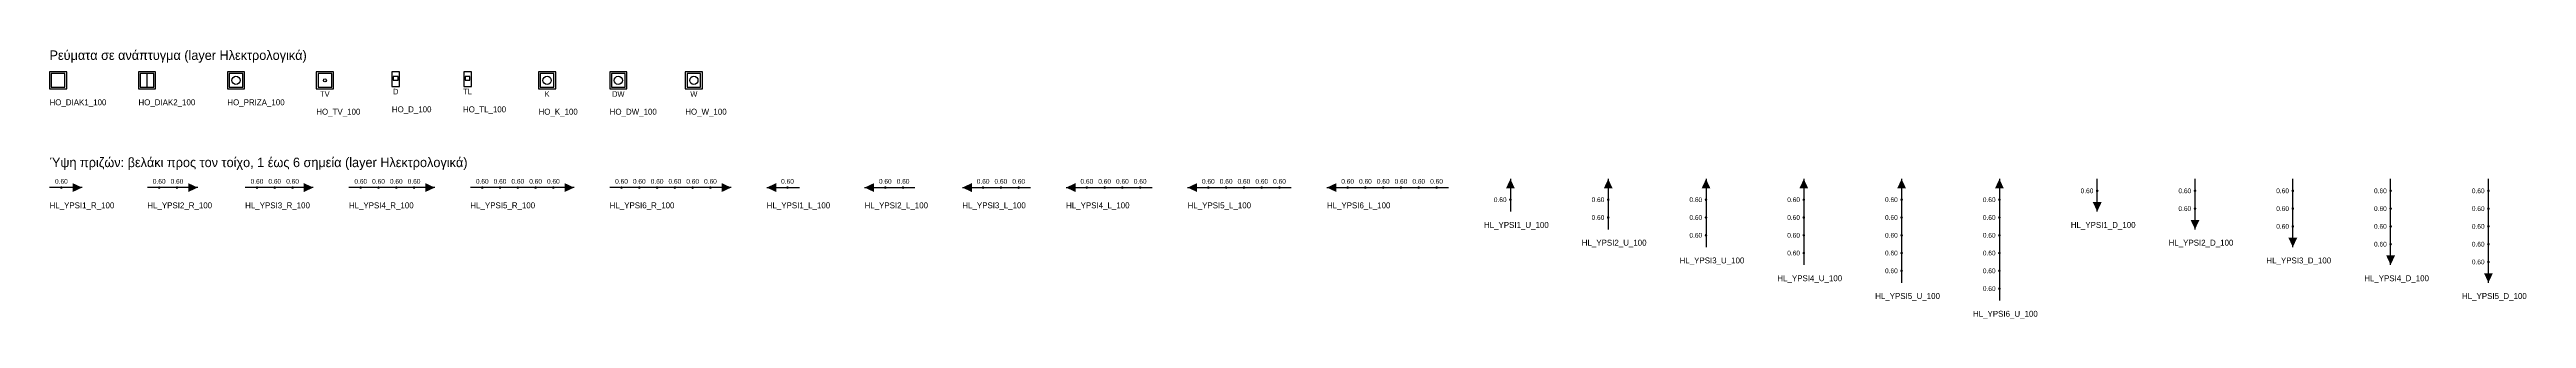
# Model space of a CAD drawing. Extents: x 0 to 269, y -106 to 0.
# Drawn here: x 92.8 to 176.4, y -18.5 to -9.4 of the extents above; entities that cross this region are included whole.
import ezdxf
from ezdxf.enums import TextEntityAlignment as Align

# ---------------------------------------------------------------- set-up
doc = ezdxf.new("R2010")
doc.units = 0
doc.layers.add('KIT-Οδηγίες', color=140, linetype='Continuous', plot=False)
doc.layers.add('Ηλεκτρολογικά', color=1, linetype='Continuous', lineweight=25)
doc.styles.add('KIT', font='Commissioner-Regular.ttf')

# ---------------------------------------------------------------- blocks, each defined once
blk = doc.blocks.new('HL_YPSI1_R_100')
for points in [[(-0.745, 0, 1), (-0.655, 0, 1)], [(0, 0), (-0.32, 0.15), (-0.32, -0.15)]]:
    blk.add_hatch(color=8).paths.add_polyline_path(points)
at = {"color": 8}
blk.add_line((0, 0), (-1.1, 0), dxfattribs=at)
at = {"color": 1, "style": 'KIT'}
blk.add_attdef('ΥΨΟΣ1', text='', height=0.16, dxfattribs=at).set_placement((-0.7, 0.13), align=Align.CENTER)
blk = doc.blocks.new('HL_YPSI2_R_100')
for points in [[(-1.345, 0, 1), (-1.255, 0, 1)], [(-0.745, 0, 1), (-0.655, 0, 1)], [(0, 0), (-0.32, 0.15), (-0.32, -0.15)]]:
    blk.add_hatch(color=8).paths.add_polyline_path(points)
at = {"color": 8}
blk.add_line((0, 0), (-1.7, 0), dxfattribs=at)
at = {"color": 1, "style": 'KIT'}
for tag, p in [('ΥΨΟΣ2', (-1.3, 0.13)), ('ΥΨΟΣ1', (-0.7, 0.13))]:
    blk.add_attdef(tag, text='', height=0.16, dxfattribs=at).set_placement(p, align=Align.CENTER)
blk = doc.blocks.new('HL_YPSI3_R_100')
for points in [[(-1.945, 0, 1), (-1.855, 0, 1)], [(-1.345, 0, 1), (-1.255, 0, 1)], [(-0.745, 0, 1), (-0.655, 0, 1)], [(0, 0), (-0.32, 0.15), (-0.32, -0.15)]]:
    blk.add_hatch(color=8).paths.add_polyline_path(points)
at = {"color": 8}
blk.add_line((0, 0), (-2.3, 0), dxfattribs=at)
at = {"color": 1, "style": 'KIT'}
for tag, p in [('ΥΨΟΣ3', (-1.9, 0.13)), ('ΥΨΟΣ2', (-1.3, 0.13)), ('ΥΨΟΣ1', (-0.7, 0.13))]:
    blk.add_attdef(tag, text='', height=0.16, dxfattribs=at).set_placement(p, align=Align.CENTER)
blk = doc.blocks.new('HL_YPSI4_R_100')
for points in [[(-2.545, 0, 1), (-2.455, 0, 1)], [(-1.945, 0, 1), (-1.855, 0, 1)], [(-1.345, 0, 1), (-1.255, 0, 1)], [(-0.745, 0, 1), (-0.655, 0, 1)], [(0, 0), (-0.32, 0.15), (-0.32, -0.15)]]:
    blk.add_hatch(color=8).paths.add_polyline_path(points)
at = {"color": 8}
blk.add_line((0, 0), (-2.9, 0), dxfattribs=at)
at = {"color": 1, "style": 'KIT'}
for tag, p in [('ΥΨΟΣ4', (-2.5, 0.13)), ('ΥΨΟΣ3', (-1.9, 0.13)), ('ΥΨΟΣ2', (-1.3, 0.13)), ('ΥΨΟΣ1', (-0.7, 0.13))]:
    blk.add_attdef(tag, text='', height=0.16, dxfattribs=at).set_placement(p, align=Align.CENTER)
blk = doc.blocks.new('HL_YPSI5_R_100')
for points in [[(-3.145, 0, 1), (-3.055, 0, 1)], [(-2.545, 0, 1), (-2.455, 0, 1)], [(-1.945, 0, 1), (-1.855, 0, 1)], [(-1.345, 0, 1), (-1.255, 0, 1)], [(-0.745, 0, 1), (-0.655, 0, 1)], [(0, 0), (-0.32, 0.15), (-0.32, -0.15)]]:
    blk.add_hatch(color=8).paths.add_polyline_path(points)
at = {"color": 8}
blk.add_line((0, 0), (-3.5, 0), dxfattribs=at)
at = {"color": 1, "style": 'KIT'}
for tag, p in [('ΥΨΟΣ5', (-3.1, 0.13)), ('ΥΨΟΣ4', (-2.5, 0.13)), ('ΥΨΟΣ3', (-1.9, 0.13)), ('ΥΨΟΣ2', (-1.3, 0.13)), ('ΥΨΟΣ1', (-0.7, 0.13))]:
    blk.add_attdef(tag, text='', height=0.16, dxfattribs=at).set_placement(p, align=Align.CENTER)
blk = doc.blocks.new('HL_YPSI6_R_100')
for points in [[(-3.745, 0, 1), (-3.655, 0, 1)], [(-3.145, 0, 1), (-3.055, 0, 1)], [(-2.545, 0, 1), (-2.455, 0, 1)], [(-1.945, 0, 1), (-1.855, 0, 1)], [(-1.345, 0, 1), (-1.255, 0, 1)], [(-0.745, 0, 1), (-0.655, 0, 1)], [(0, 0), (-0.32, 0.15), (-0.32, -0.15)]]:
    blk.add_hatch(color=8).paths.add_polyline_path(points)
at = {"color": 8}
blk.add_line((0, 0), (-4.1, 0), dxfattribs=at)
at = {"color": 1, "style": 'KIT'}
for tag, p in [('ΥΨΟΣ6', (-3.7, 0.13)), ('ΥΨΟΣ5', (-3.1, 0.13)), ('ΥΨΟΣ4', (-2.5, 0.13)), ('ΥΨΟΣ3', (-1.9, 0.13)), ('ΥΨΟΣ2', (-1.3, 0.13)), ('ΥΨΟΣ1', (-0.7, 0.13))]:
    blk.add_attdef(tag, text='', height=0.16, dxfattribs=at).set_placement(p, align=Align.CENTER)
blk = doc.blocks.new('HL_YPSI1_L_100')
for points in [[(0, 0), (0.32, -0.15), (0.32, 0.15)], [(0.655, 0, 1), (0.745, 0, 1)]]:
    blk.add_hatch(color=8).paths.add_polyline_path(points)
at = {"color": 8}
blk.add_line((0, 0), (1.1, 0), dxfattribs=at)
at = {"color": 1, "style": 'KIT'}
blk.add_attdef('ΥΨΟΣ1', text='', height=0.16, dxfattribs=at).set_placement((0.7, 0.13), align=Align.CENTER)
blk = doc.blocks.new('HL_YPSI2_L_100')
for points in [[(0, 0), (0.32, -0.15), (0.32, 0.15)], [(0.655, 0, 1), (0.745, 0, 1)], [(1.255, 0, 1), (1.345, 0, 1)]]:
    blk.add_hatch(color=8).paths.add_polyline_path(points)
at = {"color": 8}
blk.add_line((0, 0), (1.7, 0), dxfattribs=at)
at = {"color": 1, "style": 'KIT'}
for tag, p in [('ΥΨΟΣ1', (0.7, 0.13)), ('ΥΨΟΣ2', (1.3, 0.13))]:
    blk.add_attdef(tag, text='', height=0.16, dxfattribs=at).set_placement(p, align=Align.CENTER)
blk = doc.blocks.new('HL_YPSI3_L_100')
for points in [[(0, 0), (0.32, -0.15), (0.32, 0.15)], [(0.655, 0, 1), (0.745, 0, 1)], [(1.255, 0, 1), (1.345, 0, 1)], [(1.855, 0, 1), (1.945, 0, 1)]]:
    blk.add_hatch(color=8).paths.add_polyline_path(points)
at = {"color": 8}
blk.add_line((0, 0), (2.3, 0), dxfattribs=at)
at = {"color": 1, "style": 'KIT'}
for tag, p in [('ΥΨΟΣ1', (0.7, 0.13)), ('ΥΨΟΣ2', (1.3, 0.13)), ('ΥΨΟΣ3', (1.9, 0.13))]:
    blk.add_attdef(tag, text='', height=0.16, dxfattribs=at).set_placement(p, align=Align.CENTER)
blk = doc.blocks.new('HL_YPSI4_L_100')
for points in [[(0, 0), (0.32, -0.15), (0.32, 0.15)], [(0.655, 0, 1), (0.745, 0, 1)], [(1.255, 0, 1), (1.345, 0, 1)], [(1.855, 0, 1), (1.945, 0, 1)], [(2.455, 0, 1), (2.545, 0, 1)]]:
    blk.add_hatch(color=8).paths.add_polyline_path(points)
at = {"color": 8}
blk.add_line((0, 0), (2.9, 0), dxfattribs=at)
at = {"color": 1, "style": 'KIT'}
for tag, p in [('ΥΨΟΣ1', (0.7, 0.13)), ('ΥΨΟΣ2', (1.3, 0.13)), ('ΥΨΟΣ3', (1.9, 0.13)), ('ΥΨΟΣ4', (2.5, 0.13))]:
    blk.add_attdef(tag, text='', height=0.16, dxfattribs=at).set_placement(p, align=Align.CENTER)
blk = doc.blocks.new('HL_YPSI5_L_100')
for points in [[(0, 0), (0.32, -0.15), (0.32, 0.15)], [(0.655, 0, 1), (0.745, 0, 1)], [(1.255, 0, 1), (1.345, 0, 1)], [(1.855, 0, 1), (1.945, 0, 1)], [(2.455, 0, 1), (2.545, 0, 1)], [(3.055, 0, 1), (3.145, 0, 1)]]:
    blk.add_hatch(color=8).paths.add_polyline_path(points)
at = {"color": 8}
blk.add_line((0, 0), (3.5, 0), dxfattribs=at)
at = {"color": 1, "style": 'KIT'}
for tag, p in [('ΥΨΟΣ1', (0.7, 0.13)), ('ΥΨΟΣ2', (1.3, 0.13)), ('ΥΨΟΣ3', (1.9, 0.13)), ('ΥΨΟΣ4', (2.5, 0.13)), ('ΥΨΟΣ5', (3.1, 0.13))]:
    blk.add_attdef(tag, text='', height=0.16, dxfattribs=at).set_placement(p, align=Align.CENTER)
blk = doc.blocks.new('HL_YPSI6_L_100')
for points in [[(0, 0), (0.32, -0.15), (0.32, 0.15)], [(0.655, 0, 1), (0.745, 0, 1)], [(1.255, 0, 1), (1.345, 0, 1)], [(1.855, 0, 1), (1.945, 0, 1)], [(2.455, 0, 1), (2.545, 0, 1)], [(3.055, 0, 1), (3.145, 0, 1)], [(3.655, 0, 1), (3.745, 0, 1)]]:
    blk.add_hatch(color=8).paths.add_polyline_path(points)
at = {"color": 8}
blk.add_line((0, 0), (4.1, 0), dxfattribs=at)
at = {"color": 1, "style": 'KIT'}
for tag, p in [('ΥΨΟΣ1', (0.7, 0.13)), ('ΥΨΟΣ2', (1.3, 0.13)), ('ΥΨΟΣ3', (1.9, 0.13)), ('ΥΨΟΣ4', (2.5, 0.13)), ('ΥΨΟΣ5', (3.1, 0.13)), ('ΥΨΟΣ6', (3.7, 0.13))]:
    blk.add_attdef(tag, text='', height=0.16, dxfattribs=at).set_placement(p, align=Align.CENTER)
blk = doc.blocks.new('HL_YPSI1_U_100')
for points in [[(0, 0), (-0.15, -0.32), (0.15, -0.32)], [(-0.045, -0.7, 1), (0.045, -0.7, 1)]]:
    blk.add_hatch(color=8).paths.add_polyline_path(points)
at = {"color": 8}
blk.add_line((0, 0), (0, -1.1), dxfattribs=at)
at = {"color": 1, "style": 'KIT'}
blk.add_attdef('ΥΨΟΣ1', text='', height=0.16, dxfattribs=at).set_placement((-0.13, -0.7), align=Align.MIDDLE_RIGHT)
blk = doc.blocks.new('HL_YPSI2_U_100')
for points in [[(0, 0), (-0.15, -0.32), (0.15, -0.32)], [(-0.045, -0.7, 1), (0.045, -0.7, 1)], [(-0.045, -1.3, 1), (0.045, -1.3, 1)]]:
    blk.add_hatch(color=8).paths.add_polyline_path(points)
at = {"color": 8}
blk.add_line((0, 0), (0, -1.7), dxfattribs=at)
at = {"color": 1, "style": 'KIT'}
for tag, p in [('ΥΨΟΣ1', (-0.13, -0.7)), ('ΥΨΟΣ2', (-0.13, -1.3))]:
    blk.add_attdef(tag, text='', height=0.16, dxfattribs=at).set_placement(p, align=Align.MIDDLE_RIGHT)
blk = doc.blocks.new('HL_YPSI3_U_100')
for points in [[(0, 0), (-0.15, -0.32), (0.15, -0.32)], [(-0.045, -0.7, 1), (0.045, -0.7, 1)], [(-0.045, -1.3, 1), (0.045, -1.3, 1)], [(-0.045, -1.9, 1), (0.045, -1.9, 1)]]:
    blk.add_hatch(color=8).paths.add_polyline_path(points)
at = {"color": 8}
blk.add_line((0, 0), (0, -2.3), dxfattribs=at)
at = {"color": 1, "style": 'KIT'}
for tag, p in [('ΥΨΟΣ1', (-0.13, -0.7)), ('ΥΨΟΣ2', (-0.13, -1.3)), ('ΥΨΟΣ3', (-0.13, -1.9))]:
    blk.add_attdef(tag, text='', height=0.16, dxfattribs=at).set_placement(p, align=Align.MIDDLE_RIGHT)
blk = doc.blocks.new('HL_YPSI4_U_100')
for points in [[(0, 0), (-0.15, -0.32), (0.15, -0.32)], [(-0.045, -0.7, 1), (0.045, -0.7, 1)], [(-0.045, -1.3, 1), (0.045, -1.3, 1)], [(-0.045, -1.9, 1), (0.045, -1.9, 1)], [(-0.045, -2.5, 1), (0.045, -2.5, 1)]]:
    blk.add_hatch(color=8).paths.add_polyline_path(points)
at = {"color": 8}
blk.add_line((0, 0), (0, -2.9), dxfattribs=at)
at = {"color": 1, "style": 'KIT'}
for tag, p in [('ΥΨΟΣ1', (-0.13, -0.7)), ('ΥΨΟΣ2', (-0.13, -1.3)), ('ΥΨΟΣ3', (-0.13, -1.9)), ('ΥΨΟΣ4', (-0.13, -2.5))]:
    blk.add_attdef(tag, text='', height=0.16, dxfattribs=at).set_placement(p, align=Align.MIDDLE_RIGHT)
blk = doc.blocks.new('HL_YPSI5_U_100')
for points in [[(0, 0), (-0.15, -0.32), (0.15, -0.32)], [(-0.045, -0.7, 1), (0.045, -0.7, 1)], [(-0.045, -1.3, 1), (0.045, -1.3, 1)], [(-0.045, -1.9, 1), (0.045, -1.9, 1)], [(-0.045, -2.5, 1), (0.045, -2.5, 1)], [(-0.045, -3.1, 1), (0.045, -3.1, 1)]]:
    blk.add_hatch(color=8).paths.add_polyline_path(points)
at = {"color": 8}
blk.add_line((0, 0), (0, -3.5), dxfattribs=at)
at = {"color": 1, "style": 'KIT'}
for tag, p in [('ΥΨΟΣ1', (-0.13, -0.7)), ('ΥΨΟΣ2', (-0.13, -1.3)), ('ΥΨΟΣ3', (-0.13, -1.9)), ('ΥΨΟΣ4', (-0.13, -2.5)), ('ΥΨΟΣ5', (-0.13, -3.1))]:
    blk.add_attdef(tag, text='', height=0.16, dxfattribs=at).set_placement(p, align=Align.MIDDLE_RIGHT)
blk = doc.blocks.new('HL_YPSI6_U_100')
for points in [[(0, 0), (-0.15, -0.32), (0.15, -0.32)], [(-0.045, -0.7, 1), (0.045, -0.7, 1)], [(-0.045, -1.3, 1), (0.045, -1.3, 1)], [(-0.045, -1.9, 1), (0.045, -1.9, 1)], [(-0.045, -2.5, 1), (0.045, -2.5, 1)], [(-0.045, -3.1, 1), (0.045, -3.1, 1)], [(-0.045, -3.7, 1), (0.045, -3.7, 1)]]:
    blk.add_hatch(color=8).paths.add_polyline_path(points)
at = {"color": 8}
blk.add_line((0, 0), (0, -4.1), dxfattribs=at)
at = {"color": 1, "style": 'KIT'}
for tag, p in [('ΥΨΟΣ1', (-0.13, -0.7)), ('ΥΨΟΣ2', (-0.13, -1.3)), ('ΥΨΟΣ3', (-0.13, -1.9)), ('ΥΨΟΣ4', (-0.13, -2.5)), ('ΥΨΟΣ5', (-0.13, -3.1)), ('ΥΨΟΣ6', (-0.13, -3.7))]:
    blk.add_attdef(tag, text='', height=0.16, dxfattribs=at).set_placement(p, align=Align.MIDDLE_RIGHT)
blk = doc.blocks.new('HL_YPSI1_D_100')
for points in [[(0, 0), (0.15, 0.32), (-0.15, 0.32)], [(-0.045, 0.7, 1), (0.045, 0.7, 1)]]:
    blk.add_hatch(color=8).paths.add_polyline_path(points)
at = {"color": 8}
blk.add_line((0, 0), (0, 1.1), dxfattribs=at)
at = {"color": 1, "style": 'KIT'}
blk.add_attdef('ΥΨΟΣ1', text='', height=0.16, dxfattribs=at).set_placement((-0.13, 0.7), align=Align.MIDDLE_RIGHT)
blk = doc.blocks.new('HL_YPSI2_D_100')
for points in [[(-0.045, 1.3, 1), (0.045, 1.3, 1)], [(0, 0), (0.15, 0.32), (-0.15, 0.32)], [(-0.045, 0.7, 1), (0.045, 0.7, 1)]]:
    blk.add_hatch(color=8).paths.add_polyline_path(points)
at = {"color": 8}
blk.add_line((0, 0), (0, 1.7), dxfattribs=at)
at = {"color": 1, "style": 'KIT'}
for tag, p in [('ΥΨΟΣ2', (-0.13, 1.3)), ('ΥΨΟΣ1', (-0.13, 0.7))]:
    blk.add_attdef(tag, text='', height=0.16, dxfattribs=at).set_placement(p, align=Align.MIDDLE_RIGHT)
blk = doc.blocks.new('HL_YPSI3_D_100')
for points in [[(-0.045, 1.9, 1), (0.045, 1.9, 1)], [(-0.045, 1.3, 1), (0.045, 1.3, 1)], [(0, 0), (0.15, 0.32), (-0.15, 0.32)], [(-0.045, 0.7, 1), (0.045, 0.7, 1)]]:
    blk.add_hatch(color=8).paths.add_polyline_path(points)
at = {"color": 8}
blk.add_line((0, 0), (0, 2.3), dxfattribs=at)
at = {"color": 1, "style": 'KIT'}
for tag, p in [('ΥΨΟΣ3', (-0.13, 1.9)), ('ΥΨΟΣ2', (-0.13, 1.3)), ('ΥΨΟΣ1', (-0.13, 0.7))]:
    blk.add_attdef(tag, text='', height=0.16, dxfattribs=at).set_placement(p, align=Align.MIDDLE_RIGHT)
blk = doc.blocks.new('HL_YPSI4_D_100')
for points in [[(-0.045, 2.5, 1), (0.045, 2.5, 1)], [(-0.045, 1.9, 1), (0.045, 1.9, 1)], [(-0.045, 1.3, 1), (0.045, 1.3, 1)], [(0, 0), (0.15, 0.32), (-0.15, 0.32)], [(-0.045, 0.7, 1), (0.045, 0.7, 1)]]:
    blk.add_hatch(color=8).paths.add_polyline_path(points)
at = {"color": 8}
blk.add_line((0, 0), (0, 2.9), dxfattribs=at)
at = {"color": 1, "style": 'KIT'}
for tag, p in [('ΥΨΟΣ4', (-0.13, 2.5)), ('ΥΨΟΣ3', (-0.13, 1.9)), ('ΥΨΟΣ2', (-0.13, 1.3)), ('ΥΨΟΣ1', (-0.13, 0.7))]:
    blk.add_attdef(tag, text='', height=0.16, dxfattribs=at).set_placement(p, align=Align.MIDDLE_RIGHT)
blk = doc.blocks.new('HL_YPSI5_D_100')
for points in [[(-0.045, 3.1, 1), (0.045, 3.1, 1)], [(-0.045, 2.5, 1), (0.045, 2.5, 1)], [(-0.045, 1.9, 1), (0.045, 1.9, 1)], [(-0.045, 1.3, 1), (0.045, 1.3, 1)], [(0, 0), (0.15, 0.32), (-0.15, 0.32)], [(-0.045, 0.7, 1), (0.045, 0.7, 1)]]:
    blk.add_hatch(color=8).paths.add_polyline_path(points)
at = {"color": 8}
blk.add_line((0, 0), (0, 3.5), dxfattribs=at)
at = {"color": 1, "style": 'KIT'}
for tag, p in [('ΥΨΟΣ5', (-0.13, 3.1)), ('ΥΨΟΣ4', (-0.13, 2.5)), ('ΥΨΟΣ3', (-0.13, 1.9)), ('ΥΨΟΣ2', (-0.13, 1.3)), ('ΥΨΟΣ1', (-0.13, 0.7))]:
    blk.add_attdef(tag, text='', height=0.16, dxfattribs=at).set_placement(p, align=Align.MIDDLE_RIGHT)
blk = doc.blocks.new('HO_DIAK1_100')
for points in [[(-0.29, -0.29), (0.29, -0.29), (0.29, 0.29), (-0.29, 0.29)], [(-0.23, -0.23), (0.23, -0.23), (0.23, 0.23), (-0.23, 0.23)]]:
    blk.add_lwpolyline(points, close=True)
blk = doc.blocks.new('HO_DIAK2_100')
blk.add_line((0, -0.23), (0, 0.23))
for points in [[(-0.29, -0.29), (0.29, -0.29), (0.29, 0.29), (-0.29, 0.29)], [(-0.23, -0.23), (0.23, -0.23), (0.23, 0.23), (-0.23, 0.23)]]:
    blk.add_lwpolyline(points, close=True)
blk = doc.blocks.new('HO_PRIZA_100')
for points in [[(-0.29, -0.29), (0.29, -0.29), (0.29, 0.29), (-0.29, 0.29)], [(-0.23, -0.23), (0.23, -0.23), (0.23, 0.23), (-0.23, 0.23)]]:
    blk.add_lwpolyline(points, close=True)
blk.add_circle((0, 0), 0.14)
blk = doc.blocks.new('HO_TV_100')
for points in [[(-0.29, -0.29), (0.29, -0.29), (0.29, 0.29), (-0.29, 0.29)], [(-0.23, -0.23), (0.23, -0.23), (0.23, 0.23), (-0.23, 0.23)]]:
    blk.add_lwpolyline(points, close=True)
blk.add_circle((0, 0), 0.05)
at = {"style": 'KIT'}
blk.add_text('TV', height=0.19, dxfattribs=at).set_placement((0, -0.46), align=Align.MIDDLE_CENTER)
blk = doc.blocks.new('HO_D_100')
for points in [[(-0.13, -0.25), (0.13, -0.25), (0.13, 0.25), (-0.13, 0.25)], [(-0.08, -0.03), (0.08, -0.03), (0.08, 0.09), (-0.08, 0.09)]]:
    blk.add_lwpolyline(points, close=True)
at = {"style": 'KIT'}
blk.add_text('D', height=0.19, dxfattribs=at).set_placement((0, -0.42), align=Align.MIDDLE_CENTER)
blk = doc.blocks.new('HO_TL_100')
for points in [[(-0.13, -0.25), (0.13, -0.25), (0.13, 0.25), (-0.13, 0.25)], [(-0.08, -0.03), (0.08, -0.03), (0.08, 0.09), (-0.08, 0.09)]]:
    blk.add_lwpolyline(points, close=True)
at = {"style": 'KIT'}
blk.add_text('TL', height=0.19, dxfattribs=at).set_placement((0, -0.42), align=Align.MIDDLE_CENTER)
blk = doc.blocks.new('HO_K_100')
for points in [[(-0.29, -0.29), (0.29, -0.29), (0.29, 0.29), (-0.29, 0.29)], [(-0.23, -0.23), (0.23, -0.23), (0.23, 0.23), (-0.23, 0.23)]]:
    blk.add_lwpolyline(points, close=True)
blk.add_circle((0, 0), 0.14)
at = {"style": 'KIT'}
blk.add_text('K', height=0.19, dxfattribs=at).set_placement((0, -0.46), align=Align.MIDDLE_CENTER)
blk = doc.blocks.new('HO_DW_100')
for points in [[(-0.29, -0.29), (0.29, -0.29), (0.29, 0.29), (-0.29, 0.29)], [(-0.23, -0.23), (0.23, -0.23), (0.23, 0.23), (-0.23, 0.23)]]:
    blk.add_lwpolyline(points, close=True)
blk.add_circle((0, 0), 0.14)
at = {"style": 'KIT'}
blk.add_text('DW', height=0.19, dxfattribs=at).set_placement((0, -0.46), align=Align.MIDDLE_CENTER)
blk = doc.blocks.new('HO_W_100')
for points in [[(-0.29, -0.29), (0.29, -0.29), (0.29, 0.29), (-0.29, 0.29)], [(-0.23, -0.23), (0.23, -0.23), (0.23, 0.23), (-0.23, 0.23)]]:
    blk.add_lwpolyline(points, close=True)
blk.add_circle((0, 0), 0.14)
at = {"style": 'KIT'}
blk.add_text('W', height=0.19, dxfattribs=at).set_placement((0, -0.46), align=Align.MIDDLE_CENTER)

msp = doc.modelspace()

# ---------------------------------------------------------------- block references
at = {"layer": 'Ηλεκτρολογικά'}
for name, p in [('HO_DIAK1_100', (93.14, -10.474)), ('HO_DIAK2_100', (96.14, -10.474)), ('HO_PRIZA_100', (99.14, -10.474)), ('HO_TV_100', (102.14, -10.474)), ('HO_D_100', (104.53, -10.434)), ('HO_TL_100', (106.955, -10.434)), ('HO_K_100', (109.64, -10.474)), ('HO_DW_100', (112.04, -10.474)), ('HO_W_100', (114.59, -10.474))]:
    msp.add_blockref(name, p, dxfattribs=at)
for name, p, values in [('HL_YPSI1_R_100', (93.95, -14.092), {'ΥΨΟΣ1': '0.60'}), ('HL_YPSI2_R_100', (97.85, -14.092), {'ΥΨΟΣ1': '0.60', 'ΥΨΟΣ2': '0.60'}), ('HL_YPSI3_R_100', (101.75, -14.092), {'ΥΨΟΣ1': '0.60', 'ΥΨΟΣ2': '0.60', 'ΥΨΟΣ3': '0.60'}), ('HL_YPSI4_R_100', (105.85, -14.092), {'ΥΨΟΣ1': '0.60', 'ΥΨΟΣ2': '0.60', 'ΥΨΟΣ3': '0.60', 'ΥΨΟΣ4': '0.60'}), ('HL_YPSI5_R_100', (110.55, -14.092), {'ΥΨΟΣ1': '0.60', 'ΥΨΟΣ2': '0.60', 'ΥΨΟΣ3': '0.60', 'ΥΨΟΣ4': '0.60', 'ΥΨΟΣ5': '0.60'}), ('HL_YPSI6_R_100', (115.85, -14.092), {'ΥΨΟΣ1': '0.60', 'ΥΨΟΣ2': '0.60', 'ΥΨΟΣ3': '0.60', 'ΥΨΟΣ4': '0.60', 'ΥΨΟΣ5': '0.60', 'ΥΨΟΣ6': '0.60'}), ('HL_YPSI1_L_100', (117.05, -14.092), {'ΥΨΟΣ1': '0.60'}), ('HL_YPSI2_L_100', (120.35, -14.092), {'ΥΨΟΣ1': '0.60', 'ΥΨΟΣ2': '0.60'}), ('HL_YPSI3_L_100', (123.65, -14.092), {'ΥΨΟΣ1': '0.60', 'ΥΨΟΣ2': '0.60', 'ΥΨΟΣ3': '0.60'}), ('HL_YPSI4_L_100', (127.15, -14.092), {'ΥΨΟΣ1': '0.60', 'ΥΨΟΣ2': '0.60', 'ΥΨΟΣ3': '0.60', 'ΥΨΟΣ4': '0.60'}), ('HL_YPSI5_L_100', (131.25, -14.092), {'ΥΨΟΣ1': '0.60', 'ΥΨΟΣ2': '0.60', 'ΥΨΟΣ3': '0.60', 'ΥΨΟΣ4': '0.60', 'ΥΨΟΣ5': '0.60'}), ('HL_YPSI6_L_100', (135.95, -14.092), {'ΥΨΟΣ1': '0.60', 'ΥΨΟΣ2': '0.60', 'ΥΨΟΣ3': '0.60', 'ΥΨΟΣ4': '0.60', 'ΥΨΟΣ5': '0.60', 'ΥΨΟΣ6': '0.60'}), ('HL_YPSI1_U_100', (142.142, -13.802), {'ΥΨΟΣ1': '0.60'}), ('HL_YPSI2_U_100', (145.442, -13.802), {'ΥΨΟΣ1': '0.60', 'ΥΨΟΣ2': '0.60'}), ('HL_YPSI3_U_100', (148.742, -13.802), {'ΥΨΟΣ1': '0.60', 'ΥΨΟΣ2': '0.60', 'ΥΨΟΣ3': '0.60'}), ('HL_YPSI4_U_100', (152.042, -13.802), {'ΥΨΟΣ1': '0.60', 'ΥΨΟΣ2': '0.60', 'ΥΨΟΣ3': '0.60', 'ΥΨΟΣ4': '0.60'}), ('HL_YPSI5_U_100', (155.342, -13.802), {'ΥΨΟΣ1': '0.60', 'ΥΨΟΣ2': '0.60', 'ΥΨΟΣ3': '0.60', 'ΥΨΟΣ4': '0.60', 'ΥΨΟΣ5': '0.60'}), ('HL_YPSI6_U_100', (158.642, -13.802), {'ΥΨΟΣ1': '0.60', 'ΥΨΟΣ2': '0.60', 'ΥΨΟΣ3': '0.60', 'ΥΨΟΣ4': '0.60', 'ΥΨΟΣ5': '0.60', 'ΥΨΟΣ6': '0.60'}), ('HL_YPSI1_D_100', (161.942, -14.902), {'ΥΨΟΣ1': '0.60'}), ('HL_YPSI2_D_100', (165.242, -15.502), {'ΥΨΟΣ1': '0.60', 'ΥΨΟΣ2': '0.60'}), ('HL_YPSI3_D_100', (168.542, -16.102), {'ΥΨΟΣ1': '0.60', 'ΥΨΟΣ2': '0.60', 'ΥΨΟΣ3': '0.60'}), ('HL_YPSI4_D_100', (171.842, -16.702), {'ΥΨΟΣ1': '0.60', 'ΥΨΟΣ2': '0.60', 'ΥΨΟΣ3': '0.60', 'ΥΨΟΣ4': '0.60'}), ('HL_YPSI5_D_100', (175.142, -17.302), {'ΥΨΟΣ1': '0.60', 'ΥΨΟΣ2': '0.60', 'ΥΨΟΣ3': '0.60', 'ΥΨΟΣ4': '0.60', 'ΥΨΟΣ5': '0.60'})]:
    msp.add_blockref(name, p, dxfattribs=at).add_auto_attribs(values)

# ---------------------------------------------------------------- texts
at = {"layer": 'KIT-Οδηγίες', "style": 'KIT'}
for s, height, p in [('Ρεύματα σε ανάπτυγμα (layer Ηλεκτρολογικά)', 0.32, (92.85, -9.784)), ('HO_DIAK1_100', 0.2, (92.85, -11.314)), ('HO_DIAK2_100', 0.2, (95.85, -11.314)), ('HO_PRIZA_100', 0.2, (98.85, -11.314)), ('HO_TV_100', 0.2, (101.85, -11.632)), ('HO_D_100', 0.2, (104.4, -11.552)), ('HO_TL_100', 0.2, (106.8, -11.552)), ('HO_K_100', 0.2, (109.35, -11.632)), ('HO_DW_100', 0.2, (111.75, -11.632)), ('HO_W_100', 0.2, (114.3, -11.632)), ('Ύψη πριζών: βελάκι προς τον τοίχο, 1 έως 6 σημεία (layer Ηλεκτρολογικά)', 0.32, (92.85, -13.402)), ('HL_YPSI1_R_100', 0.2, (92.85, -14.792)), ('HL_YPSI2_R_100', 0.2, (96.15, -14.792)), ('HL_YPSI3_R_100', 0.2, (99.45, -14.792)), ('HL_YPSI4_R_100', 0.2, (102.95, -14.792)), ('HL_YPSI5_R_100', 0.2, (107.05, -14.792)), ('HL_YPSI6_R_100', 0.2, (111.75, -14.792)), ('HL_YPSI1_L_100', 0.2, (117.05, -14.792)), ('HL_YPSI2_L_100', 0.2, (120.35, -14.792)), ('HL_YPSI3_L_100', 0.2, (123.65, -14.792)), ('HL_YPSI4_L_100', 0.2, (127.15, -14.792)), ('HL_YPSI5_L_100', 0.2, (131.25, -14.792)), ('HL_YPSI6_L_100', 0.2, (135.95, -14.792)), ('HL_YPSI1_U_100', 0.2, (141.25, -15.452)), ('HL_YPSI2_U_100', 0.2, (144.55, -16.052)), ('HL_YPSI1_D_100', 0.2, (161.05, -15.452)), ('HL_YPSI2_D_100', 0.2, (164.35, -16.052)), ('HL_YPSI3_U_100', 0.2, (147.85, -16.652)), ('HL_YPSI3_D_100', 0.2, (167.65, -16.652)), ('HL_YPSI4_U_100', 0.2, (151.15, -17.252)), ('HL_YPSI4_D_100', 0.2, (170.95, -17.252)), ('HL_YPSI5_U_100', 0.2, (154.45, -17.852)), ('HL_YPSI6_U_100', 0.2, (157.75, -18.452)), ('HL_YPSI5_D_100', 0.2, (174.25, -17.852))]:
    msp.add_text(s, height=height, dxfattribs=at).set_placement(p)

doc.saveas('drawing.dxf')
